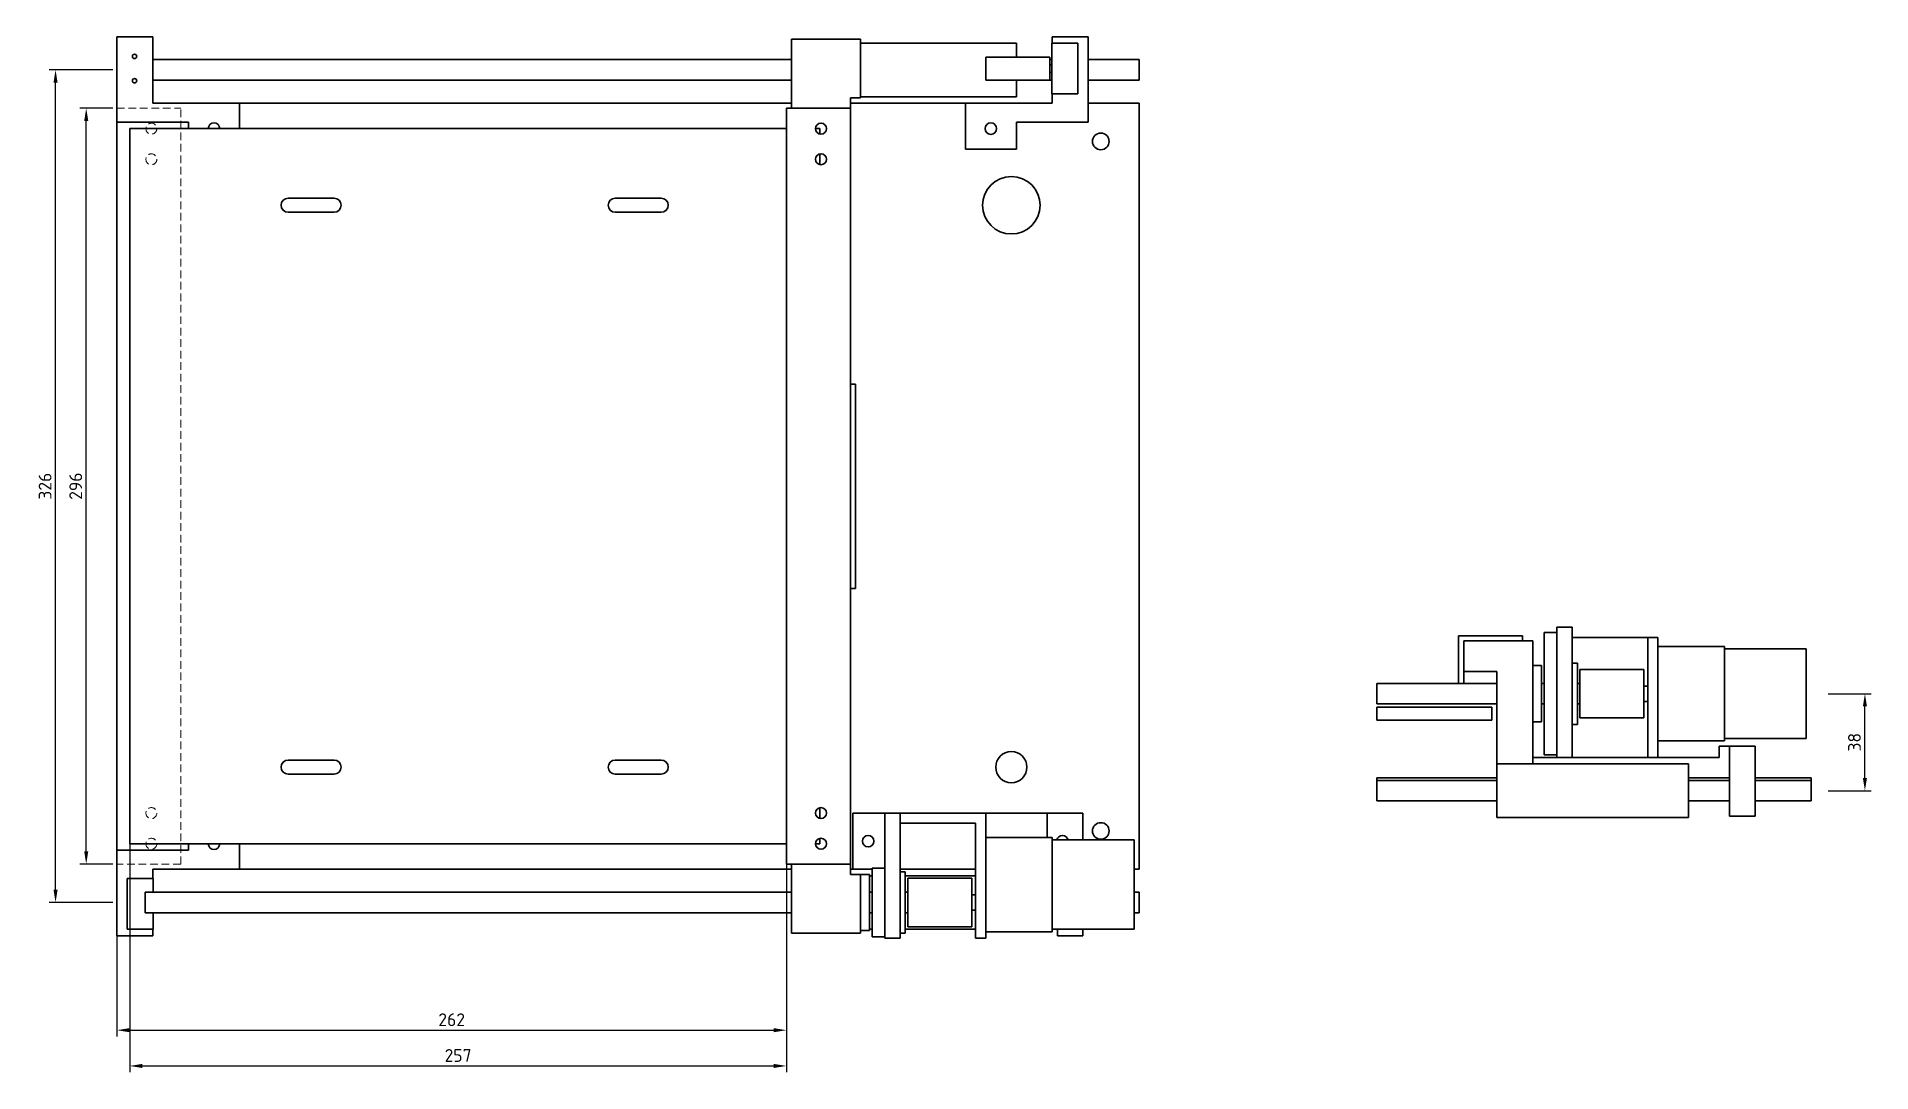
# Model space of a CAD drawing. Header units: millimetres. Extents: x 2065 to 9328, y -1428 to 511.
# Drawn here: x 8611 to 9328, y -218 to 188 of the extents above; entities that cross this region are included whole.
import ezdxf

# ---------------------------------------------------------------- set-up
doc = ezdxf.new("R2010")
doc.units = ezdxf.units.MM
doc.linetypes.add('HIDDEN_ISO', pattern=[4.5, 3, -1.5])
for name, color, linetype, lineweight in [('2D-HIDDEN', 8, 'HIDDEN_ISO', 18), ('2D-VISIBLE', 7, 'Continuous', 35), ('DIMENSIONS', 4, 'Continuous', 18)]:
    doc.layers.add(name, color=color, linetype=linetype, lineweight=lineweight)
doc.styles.add('ISO', font='isocpeur.ttf')
doc.styles.add('OpenSansCondensed-Light', font='OpenSansCondensed-Light.ttf')
doc.dimstyles.new('EZDXF', dxfattribs={"dimtxt": 0.25, "dimasz": 0.175, "dimexe": 0.375, "dimexo": 0.125, "dimgap": 0.1, "dimtad": 1, "dimlfac": 100, "dimzin": 12, "dimdsep": 46, "dimtxsty": 'OpenSansCondensed-Light', "dimblk": 'ARCHTICK', "dimcen": 2.5, "dimazin": 3, "dimtfac": 0.5, "dimtmove": 2, "dimatfit": 3})

msp = doc.modelspace()

# ---------------------------------------------------------------- blocks, each defined once
blk = doc.blocks.new('_CLOSEDFILLED')
at = {"color": 0, "linetype": 'BYBLOCK'}
blk.add_solid([(-1, 0.16), (0, 0), (-1, -0.16)], dxfattribs=at)
blk = doc.blocks.new('*D27')
at = {"color": 4}
for p, q in [((8642, 9.9), (8642, -204)), ((8904, 9.9), (8904, -204)), ((8647, -201.5), (8899, -201.5))]:
    blk.add_line(p, q, dxfattribs=at)
at = {"layer": 'Defpoints'}
for p in [(8642, 11.5), (8904, 11.5), (8642, -201.5)]:
    blk.add_point(p, dxfattribs=at)
at = {"layer": 'DIMENSIONS', "color": 4, "xscale": 5, "yscale": 5, "rotation": 180}
blk.add_blockref('_CLOSEDFILLED', (8642, -201.5), dxfattribs=at)
at = {"layer": 'DIMENSIONS', "color": 4, "xscale": 5, "yscale": 5}
blk.add_blockref('_CLOSEDFILLED', (8904, -201.5), dxfattribs=at)
at = {"layer": 'DIMENSIONS', "color": 7, "insert": (8773, -197.4), "char_height": 5, "attachment_point": 5, "style": 'ISO'}
blk.add_mtext('262', dxfattribs=at)
blk = doc.blocks.new('*D28')
at = {"color": 4}
for p, q in [((8647, 9.9), (8647, -218)), ((8904, 9.9), (8904, -218)), ((8652, -215.5), (8899, -215.5))]:
    blk.add_line(p, q, dxfattribs=at)
at = {"layer": 'Defpoints'}
for p in [(8647, 11.5), (8904, 11.5), (8647, -215.5)]:
    blk.add_point(p, dxfattribs=at)
at = {"layer": 'DIMENSIONS', "color": 4, "xscale": 5, "yscale": 5, "rotation": 180}
blk.add_blockref('_CLOSEDFILLED', (8647, -215.5), dxfattribs=at)
at = {"layer": 'DIMENSIONS', "color": 4, "xscale": 5, "yscale": 5}
blk.add_blockref('_CLOSEDFILLED', (8904, -215.5), dxfattribs=at)
at = {"layer": 'DIMENSIONS', "color": 7, "insert": (8775.5, -211.4), "char_height": 5, "attachment_point": 5, "style": 'ISO'}
blk.add_mtext('257', dxfattribs=at)
blk = doc.blocks.new('*D29')
at = {"color": 4}
for p, q in [((8640.4, 159.5), (8627.5, 159.5)), ((8630, -131.5), (8630, 154.5)), ((8640.4, -136.5), (8627.5, -136.5))]:
    blk.add_line(p, q, dxfattribs=at)
at = {"layer": 'Defpoints'}
for p in [(8642, 159.5), (8630, -136.5), (8642, -136.5)]:
    blk.add_point(p, dxfattribs=at)
at = {"layer": 'DIMENSIONS', "color": 4, "xscale": 5, "yscale": 5}
for p, rotation in [((8630, 159.5), 90), ((8630, -136.5), 270)]:
    blk.add_blockref('_CLOSEDFILLED', p, dxfattribs=dict(at, rotation=rotation))
at = {"layer": 'DIMENSIONS', "color": 7, "insert": (8625.9, 11.5), "char_height": 5, "attachment_point": 5, "rotation": 90, "style": 'ISO'}
blk.add_mtext('296', dxfattribs=at)
blk = doc.blocks.new('*D30')
at = {"color": 4}
for p, q in [((8640.4, 174.5), (8615.5, 174.5)), ((8618, -146.5), (8618, 169.5)), ((8640.4, -151.5), (8615.5, -151.5))]:
    blk.add_line(p, q, dxfattribs=at)
at = {"layer": 'Defpoints'}
for p in [(8642, 174.5), (8618, -151.5), (8642, -151.5)]:
    blk.add_point(p, dxfattribs=at)
at = {"layer": 'DIMENSIONS', "color": 4, "xscale": 5, "yscale": 5}
for p, rotation in [((8618, 174.5), 90), ((8618, -151.5), 270)]:
    blk.add_blockref('_CLOSEDFILLED', p, dxfattribs=dict(at, rotation=rotation))
at = {"layer": 'DIMENSIONS', "color": 7, "insert": (8613.9, 11.5), "char_height": 5, "attachment_point": 5, "rotation": 90, "style": 'ISO'}
blk.add_mtext('326', dxfattribs=at)
blk = doc.blocks.new('*D31')
at = {"color": 4}
for p, q in [((9311.6, -69.75), (9328.5, -69.75)), ((9326, -102.75), (9326, -74.75)), ((9311.6, -107.75), (9328.5, -107.75))]:
    blk.add_line(p, q, dxfattribs=at)
at = {"layer": 'Defpoints'}
for p in [(9310, -69.75), (9310, -107.75), (9326, -107.75)]:
    blk.add_point(p, dxfattribs=at)
at = {"layer": 'DIMENSIONS', "color": 4, "xscale": 5, "yscale": 5}
for p, rotation in [((9326, -69.75), 90), ((9326, -107.75), 270)]:
    blk.add_blockref('_CLOSEDFILLED', p, dxfattribs=dict(at, rotation=rotation))
at = {"layer": 'DIMENSIONS', "color": 7, "insert": (9321.9, -88.75), "char_height": 5, "attachment_point": 5, "rotation": 90, "style": 'ISO'}
blk.add_mtext('38', dxfattribs=at)

# ---------------------------------------------------------------- dimensions: what is measured, and where the dimension line sits
at = {"layer": 'DIMENSIONS'}
for base, p1, p2, picture, middle in [((8618, -151.5), (8642, -151.5), (8642, 174.5), '*D30', (8613.9, 11.5)), ((8630, -136.5), (8642, -136.5), (8642, 159.5), '*D29', (8625.9, 11.5)), ((9326, -107.75), (9310, -107.75), (9310, -69.75), '*D31', (9321.9, -88.75))]:
    dim = msp.add_linear_dim(base=base, p1=p1, p2=p2, angle=90, dimstyle='EZDXF', override={"dimscale": 2, "dimtxt": 2.5, "dimasz": 2.5, "dimexe": 1.25, "dimexo": 0.8, "dimgap": 0.8, "dimtad": 1, "dimtih": 0, "dimtoh": 0, "dimdec": 0, "dimlfac": 1, "dimzin": 8, "dimdsep": 46, "dimpost": '', "dimtxsty": 'ISO', "dimtsz": 0, "dimdle": 0, "dimclrd": 4, "dimclre": 4, "dimclrt": 7}, dxfattribs=at)
    dim.commit()
    dim.dimension.update_dxf_attribs({"geometry": picture, "text_midpoint": middle})
for base, p1, picture, middle in [((8642, -201.5), (8642, 11.5), '*D27', (8773, -197.4)), ((8647, -215.5), (8647, 11.5), '*D28', (8775.5, -211.4))]:
    dim = msp.add_linear_dim(base=base, p1=p1, p2=(8904, 11.5), dimstyle='EZDXF', override={"dimscale": 2, "dimtxt": 2.5, "dimasz": 2.5, "dimexe": 1.25, "dimexo": 0.8, "dimgap": 0.8, "dimtad": 1, "dimtih": 0, "dimtoh": 0, "dimdec": 0, "dimlfac": 1, "dimzin": 8, "dimdsep": 46, "dimpost": '', "dimtxsty": 'ISO', "dimtsz": 0, "dimdle": 0, "dimclrd": 4, "dimclre": 4, "dimclrt": 7}, dxfattribs=at)
    dim.commit()
    dim.dimension.update_dxf_attribs({"geometry": picture, "text_midpoint": middle})

# ---------------------------------------------------------------- linework, layer by layer
at = {"layer": '2D-HIDDEN'}
for p, q in [((8642, -136.5), (8642, 159.5)), ((8642, 159.5), (8667, 159.5)), ((8667, -136.5), (8667, 159.5)), ((8667, -136.5), (8642, -136.5))]:
    msp.add_line(p, q, dxfattribs=at)
for centre in [(8655.5, 151.5), (8655.5, 139.5), (8655.5, -116.5), (8655.5, -128.5)]:
    msp.add_circle(centre, 2.15, dxfattribs=at)
at = {"layer": '2D-VISIBLE'}
for p, q in [((8642, 154), (8642, 187.5)), ((8642, 187.5), (8656, 187.5)), ((8656, 161.5), (8656, 187.5)), ((9022, 187.5), (9008, 187.5)), ((9008, 184.9), (9008, 187.5)), ((9022, 154), (9022, 187.5)), ((8906, 186.5), (8933, 186.5)), ((8906, 159.5), (8906, 186.5)), ((8933, 163.5), (8933, 186.5)), ((8933, 185), (8994, 185)), ((8982, 179.5), (9007, 179.5)), ((8982, 170.5), (8982, 179.5)), ((8994, 179.5), (8994, 185)), ((9007, 170.5), (9007, 179.5)), ((9007.8, 165.1), (9007.8, 184.9)), ((9007.8, 184.9), (9018, 184.9)), ((9018, 165.1), (9018, 184.9)), ((8906, 178.5), (8656, 178.5)), ((9007.8, 178.5), (9007, 178.5)), ((9007, 176.5), (9007.8, 176.5)), ((9007, 173.5), (9007.8, 173.5)), ((9042, 178.5), (9022, 178.5)), ((8906, 170.5), (8656, 170.5)), ((8982, 170.5), (9007, 170.5)), ((8994, 164), (8994, 170.5)), ((9007.8, 170.5), (9007, 170.5)), ((9042, 170.5), (9022, 170.5)), ((8690, 161.5), (8656, 161.5)), ((8690, 161.5), (8906, 161.5)), ((8690, 151.5), (8690, 161.5)), ((8904, -136.5), (8904, 159.5)), ((8904, 159.5), (8929, 159.5)), ((8929, 163.5), (8933, 163.5)), ((8929, 159.5), (8929, 163.5)), ((8929, 161.5), (8974, 161.5)), ((8929, -136.5), (8929, 159.5)), ((8933, 164), (8994, 164)), ((8974, 161.5), (9008, 161.5)), ((8974, 143.5), (8974, 161.5)), ((9007.8, 165.1), (9018, 165.1)), ((9008, 161.5), (9008, 165.1)), ((9022, 161.5), (9042, 161.5)), ((9042, -138.5), (9042, 161.5)), ((8642, -131), (8642, 154)), ((8642, 154), (8670, 154)), ((8647, -128.5), (8647, 151.5)), ((8647, 151.5), (8904, 151.5)), ((8670, 151.5), (8670, 154)), ((8915.35, 151.5), (8917, 151.5)), ((8917, 149.41), (8917, 151.5)), ((9022, 154), (8994, 154)), ((8994, 143.5), (8994, 154)), ((8917, 137.41), (8917, 141.59)), ((8994, 143.5), (8974, 143.5)), ((8727, 124.25), (8709, 124.25)), ((8855, 124.25), (8837, 124.25)), ((8709, 118.75), (8727, 118.75)), ((8837, 118.75), (8855, 118.75)), ((8931, 51.5), (8929, 51.5)), ((8931, -28.5), (8931, 51.5)), ((8931, -28.5), (8929, -28.5)), ((9167, -65.75), (9167, -47.05)), ((9192, -47.05), (9167, -47.05)), ((9169, -61.05), (9169, -49.05)), ((9169, -49.05), (9196, -49.05)), ((9192, -49.05), (9192, -47.05)), ((9196, -97.25), (9196, -49.05)), ((9200.5, -93.75), (9200.5, -45.75)), ((9200.5, -45.75), (9205.5, -45.75)), ((9205.5, -94.75), (9205.5, -43.75)), ((9205.5, -43.75), (9211.5, -43.75)), ((9211.5, -94.75), (9211.5, -43.75)), ((9211.5, -47.75), (9241, -47.75)), ((9241, -47.75), (9245, -47.75)), ((9241, -94.75), (9241, -47.75)), ((9245, -94.75), (9245, -47.75)), ((9271, -51.25), (9245, -51.25)), ((9303, -52.25), (9271, -52.25)), ((9169, -65.75), (9169, -61.05)), ((9169, -61.05), (9182, -61.05)), ((9182, -97.25), (9182, -61.05)), ((9199.5, -58.75), (9196, -58.75)), ((9213.5, -57.75), (9211.5, -57.75)), ((9239.5, -60.25), (9214.5, -60.25)), ((9182, -65.75), (9135, -65.75)), ((9200.5, -65.75), (9199.5, -65.75)), ((9214.5, -65.75), (9213.5, -65.75)), ((9241, -66.75), (9239.5, -66.75)), ((9135, -73.75), (9182, -73.75)), ((9135, -75.05), (9180, -75.05)), ((9135, -75.05), (9135, -80.05)), ((9180, -80.05), (9180, -75.05)), ((9199.5, -73.75), (9200.5, -73.75)), ((9213.5, -73.75), (9214.5, -73.75)), ((9239.5, -72.75), (9241, -72.75)), ((9135, -80.05), (9180, -80.05)), ((9196, -80.75), (9199.5, -80.75)), ((9211.5, -81.75), (9213.5, -81.75)), ((9214.5, -79.25), (9239.5, -79.25)), ((9245, -88.25), (9271, -88.25)), ((9269, -90.25), (9273, -90.25)), ((9269, -94.75), (9269, -90.25)), ((9271, -87.25), (9303, -87.25)), ((9273, -90.25), (9283, -90.25)), ((9273, -117.75), (9273, -90.25)), ((9283, -117.75), (9283, -90.25)), ((8727, -95.75), (8709, -95.75)), ((8855, -95.75), (8837, -95.75)), ((9182, -118.25), (9182, -97.25)), ((9182, -97.25), (9196, -97.25)), ((9196, -94.75), (9205.5, -94.75)), ((9196, -97.25), (9257, -97.25)), ((9200.5, -93.75), (9205.5, -93.75)), ((9205.5, -94.75), (9211.5, -94.75)), ((9211.5, -94.75), (9241, -94.75)), ((9241, -94.75), (9245, -94.75)), ((9245, -94.75), (9269, -94.75)), ((9257, -118.25), (9257, -97.25)), ((8709, -101.25), (8727, -101.25)), ((8837, -101.25), (8855, -101.25)), ((9135, -102.75), (9182, -102.75)), ((9135, -102.75), (9135, -103.75)), ((9182, -103.75), (9135, -103.75)), ((9273, -102.75), (9257, -102.75)), ((9273, -103.75), (9257, -103.75)), ((9283, -102.75), (9305, -102.75)), ((9305, -103.75), (9283, -103.75)), ((9305, -103.75), (9305, -102.75)), ((8917, -118.59), (8917, -114.41)), ((9135, -111.75), (9182, -111.75)), ((9257, -111.75), (9273, -111.75)), ((9283, -111.75), (9305, -111.75)), ((8930, -116.5), (8930, -138.5)), ((8930, -116.5), (8942.5, -116.5)), ((8942.5, -116.5), (8948.5, -116.5)), ((8942.5, -116.5), (8942.5, -165.5)), ((8982, -116.5), (8948.5, -116.5)), ((8948.5, -116.5), (8948.5, -165.5)), ((8948.5, -120.5), (8978, -120.5)), ((8978, -120.5), (8978, -165.5)), ((8982, -116.5), (9006, -116.5)), ((8982, -116.5), (8982, -165.5)), ((9006, -116.5), (9020, -116.5)), ((9006, -116.5), (9006, -126)), ((9020, -116.5), (9020, -127)), ((9182, -118.25), (9257, -118.25)), ((9273, -117.75), (9283, -117.75)), ((8647, -128.5), (8904, -128.5)), ((8670, -128.5), (8670, -131)), ((8690, -128.5), (8690, -138.5)), ((8915.35, -128.5), (8917, -128.5)), ((8917, -128.5), (8917, -126.41)), ((9008, -126), (8982, -126)), ((9040, -127), (9008, -127)), ((8642, -131), (8642, -164.5)), ((8642, -131), (8670, -131)), ((8646, -142.1), (8646, -161.9)), ((8646, -142.1), (8656.2, -142.1)), ((8656, -138.5), (8656, -142.1)), ((8690, -138.5), (8656, -138.5)), ((8656.2, -142.1), (8656.2, -147.5)), ((8690, -138.5), (8906, -138.5)), ((8929, -136.5), (8904, -136.5)), ((8906, -136.5), (8906, -163.5)), ((8929, -136.5), (8929, -140.5)), ((8929, -138.5), (8930, -138.5)), ((8929, -140.5), (8933, -140.5)), ((8930, -138.5), (8937.5, -138.5)), ((8933, -140.5), (8933, -163.5)), ((8936.5, -140.5), (8933, -140.5)), ((8936.5, -141), (8937.5, -141)), ((8937.5, -138), (8937.5, -165)), ((8937.5, -138), (8942.5, -138)), ((8948.5, -138.5), (8978, -138.5)), ((8950.5, -139.5), (8948.5, -139.5)), ((8950.5, -141), (8978, -141)), ((8976.5, -142), (8951.5, -142)), ((9040, -138.5), (9042, -138.5)), ((8906, -147.5), (8653, -147.5)), ((8937.5, -147.5), (8936.5, -147.5)), ((8951.5, -147.5), (8950.5, -147.5)), ((8978, -148.5), (8976.5, -148.5)), ((9042, -147.5), (9040, -147.5)), ((8906, -155.5), (8653, -155.5)), ((8656.2, -155.5), (8656.2, -161.9)), ((8937.5, -155.5), (8936.5, -155.5)), ((8951.5, -155.5), (8950.5, -155.5)), ((8978, -154.5), (8976.5, -154.5)), ((9042, -155.5), (9040, -155.5)), ((8642, -164.5), (8656, -164.5)), ((8646, -161.9), (8656.2, -161.9)), ((8656, -161.9), (8656, -164.5)), ((8906, -163.5), (8933, -163.5)), ((8936.5, -162.5), (8933, -162.5)), ((8936.5, -162), (8937.5, -162)), ((8937.5, -165), (8942.5, -165)), ((8950.5, -163.5), (8948.5, -163.5)), ((8950.5, -162), (8978, -162)), ((8976.5, -161), (8951.5, -161)), ((9008, -163), (8982, -163)), ((9040, -162), (9008, -162)), ((9010, -162), (9010, -164.5)), ((9010, -164.5), (9020, -164.5)), ((9020, -162), (9020, -164.5)), ((8942.5, -165.5), (8948.5, -165.5)), ((8978, -165.5), (8982, -165.5))]:
    msp.add_line(p, q, dxfattribs=at)
for points in [[(9042, 178.5), (9042, 178.25), (9042, 178), (9042, 177.75), (9042, 177.5), (9042, 177.25), (9042, 177), (9042, 176.75), (9042, 176.5), (9042, 176.25), (9042, 176), (9042, 175.75), (9042, 175.5), (9042, 175.25), (9042, 175), (9042, 174.75), (9042, 174.5), (9042, 174.25), (9042, 174), (9042, 173.75), (9042, 173.5), (9042, 173.25), (9042, 173), (9042, 172.75), (9042, 172.5), (9042, 172.25), (9042, 172), (9042, 171.75), (9042, 171.5), (9042, 171.25), (9042, 171), (9042, 170.75), (9042, 170.5)], [(9271, -88.25), (9271, -87.09), (9271, -85.94), (9271, -84.78), (9271, -83.62), (9271, -82.47), (9271, -81.31), (9271, -80.16), (9271, -79), (9271, -77.84), (9271, -76.69), (9271, -75.53), (9271, -74.38), (9271, -73.22), (9271, -72.06), (9271, -70.91), (9271, -69.75), (9271, -68.59), (9271, -67.44), (9271, -66.28), (9271, -65.12), (9271, -63.97), (9271, -62.81), (9271, -61.66), (9271, -60.5), (9271, -59.34), (9271, -58.19), (9271, -57.03), (9271, -55.88), (9271, -54.72), (9271, -53.56), (9271, -52.41), (9271, -51.25)], [(9303, -87.25), (9303, -86.16), (9303, -85.06), (9303, -83.97), (9303, -82.88), (9303, -81.78), (9303, -80.69), (9303, -79.59), (9303, -78.5), (9303, -77.41), (9303, -76.31), (9303, -75.22), (9303, -74.12), (9303, -73.03), (9303, -71.94), (9303, -70.84), (9303, -69.75), (9303, -68.66), (9303, -67.56), (9303, -66.47), (9303, -65.38), (9303, -64.28), (9303, -63.19), (9303, -62.09), (9303, -61), (9303, -59.91), (9303, -58.81), (9303, -57.72), (9303, -56.62), (9303, -55.53), (9303, -54.44), (9303, -53.34), (9303, -52.25)], [(9178.35, -61.05), (9178.46, -61.05), (9178.58, -61.05), (9178.69, -61.05), (9178.81, -61.05), (9178.92, -61.05), (9179.03, -61.05), (9179.15, -61.05), (9179.26, -61.05), (9179.38, -61.05), (9179.49, -61.05), (9179.6, -61.05), (9179.72, -61.05), (9179.83, -61.05), (9179.95, -61.05), (9180.06, -61.05), (9180.17, -61.05), (9180.29, -61.05), (9180.4, -61.05), (9180.52, -61.05), (9180.63, -61.05), (9180.75, -61.05), (9180.86, -61.05), (9180.97, -61.05), (9181.09, -61.05), (9181.2, -61.05), (9181.32, -61.05), (9181.43, -61.05), (9181.54, -61.05), (9181.66, -61.05), (9181.77, -61.05), (9181.89, -61.05), (9182, -61.05)], [(9199.5, -58.75), (9199.5, -59.44), (9199.5, -60.12), (9199.5, -60.81), (9199.5, -61.5), (9199.5, -62.19), (9199.5, -62.88), (9199.5, -63.56), (9199.5, -64.25), (9199.5, -64.94), (9199.5, -65.62), (9199.5, -66.31), (9199.5, -67), (9199.5, -67.69), (9199.5, -68.38), (9199.5, -69.06), (9199.5, -69.75), (9199.5, -70.44), (9199.5, -71.12), (9199.5, -71.81), (9199.5, -72.5), (9199.5, -73.19), (9199.5, -73.88), (9199.5, -74.56), (9199.5, -75.25), (9199.5, -75.94), (9199.5, -76.62), (9199.5, -77.31), (9199.5, -78), (9199.5, -78.69), (9199.5, -79.38), (9199.5, -80.06), (9199.5, -80.75)], [(9213.5, -81.75), (9213.5, -81), (9213.5, -80.25), (9213.5, -79.5), (9213.5, -78.75), (9213.5, -78), (9213.5, -77.25), (9213.5, -76.5), (9213.5, -75.75), (9213.5, -75), (9213.5, -74.25), (9213.5, -73.5), (9213.5, -72.75), (9213.5, -72), (9213.5, -71.25), (9213.5, -70.5), (9213.5, -69.75), (9213.5, -69), (9213.5, -68.25), (9213.5, -67.5), (9213.5, -66.75), (9213.5, -66), (9213.5, -65.25), (9213.5, -64.5), (9213.5, -63.75), (9213.5, -63), (9213.5, -62.25), (9213.5, -61.5), (9213.5, -60.75), (9213.5, -60), (9213.5, -59.25), (9213.5, -58.5), (9213.5, -57.75)], [(9214.5, -79.25), (9214.5, -78.66), (9214.5, -78.06), (9214.5, -77.47), (9214.5, -76.88), (9214.5, -76.28), (9214.5, -75.69), (9214.5, -75.09), (9214.5, -74.5), (9214.5, -73.91), (9214.5, -73.31), (9214.5, -72.72), (9214.5, -72.12), (9214.5, -71.53), (9214.5, -70.94), (9214.5, -70.34), (9214.5, -69.75), (9214.5, -69.16), (9214.5, -68.56), (9214.5, -67.97), (9214.5, -67.38), (9214.5, -66.78), (9214.5, -66.19), (9214.5, -65.59), (9214.5, -65), (9214.5, -64.41), (9214.5, -63.81), (9214.5, -63.22), (9214.5, -62.62), (9214.5, -62.03), (9214.5, -61.44), (9214.5, -60.84), (9214.5, -60.25)], [(9239.5, -79.25), (9239.5, -78.66), (9239.5, -78.06), (9239.5, -77.47), (9239.5, -76.88), (9239.5, -76.28), (9239.5, -75.69), (9239.5, -75.09), (9239.5, -74.5), (9239.5, -73.91), (9239.5, -73.31), (9239.5, -72.72), (9239.5, -72.12), (9239.5, -71.53), (9239.5, -70.94), (9239.5, -70.34), (9239.5, -69.75), (9239.5, -69.16), (9239.5, -68.56), (9239.5, -67.97), (9239.5, -67.38), (9239.5, -66.78), (9239.5, -66.19), (9239.5, -65.59), (9239.5, -65), (9239.5, -64.41), (9239.5, -63.81), (9239.5, -63.22), (9239.5, -62.62), (9239.5, -62.03), (9239.5, -61.44), (9239.5, -60.84), (9239.5, -60.25)], [(9135, -73.75), (9135, -73.5), (9135, -73.25), (9135, -73), (9135, -72.75), (9135, -72.5), (9135, -72.25), (9135, -72), (9135, -71.75), (9135, -71.5), (9135, -71.25), (9135, -71), (9135, -70.75), (9135, -70.5), (9135, -70.25), (9135, -70), (9135, -69.75), (9135, -69.5), (9135, -69.25), (9135, -69), (9135, -68.75), (9135, -68.5), (9135, -68.25), (9135, -68), (9135, -67.75), (9135, -67.5), (9135, -67.25), (9135, -67), (9135, -66.75), (9135, -66.5), (9135, -66.25), (9135, -66), (9135, -65.75)], [(9135, -111.75), (9135, -111.5), (9135, -111.25), (9135, -111), (9135, -110.75), (9135, -110.5), (9135, -110.25), (9135, -110), (9135, -109.75), (9135, -109.5), (9135, -109.25), (9135, -109), (9135, -108.75), (9135, -108.5), (9135, -108.25), (9135, -108), (9135, -107.75), (9135, -107.5), (9135, -107.25), (9135, -107), (9135, -106.75), (9135, -106.5), (9135, -106.25), (9135, -106), (9135, -105.75), (9135, -105.5), (9135, -105.25), (9135, -105), (9135, -104.75), (9135, -104.5), (9135, -104.25), (9135, -104), (9135, -103.75)], [(9305, -103.75), (9305, -104), (9305, -104.25), (9305, -104.5), (9305, -104.75), (9305, -105), (9305, -105.25), (9305, -105.5), (9305, -105.75), (9305, -106), (9305, -106.25), (9305, -106.5), (9305, -106.75), (9305, -107), (9305, -107.25), (9305, -107.5), (9305, -107.75), (9305, -108), (9305, -108.25), (9305, -108.5), (9305, -108.75), (9305, -109), (9305, -109.25), (9305, -109.5), (9305, -109.75), (9305, -110), (9305, -110.25), (9305, -110.5), (9305, -110.75), (9305, -111), (9305, -111.25), (9305, -111.5), (9305, -111.75)], [(9008, -163), (9008, -161.84), (9008, -160.69), (9008, -159.53), (9008, -158.38), (9008, -157.22), (9008, -156.06), (9008, -154.91), (9008, -153.75), (9008, -152.59), (9008, -151.44), (9008, -150.28), (9008, -149.12), (9008, -147.97), (9008, -146.81), (9008, -145.66), (9008, -144.5), (9008, -143.34), (9008, -142.19), (9008, -141.03), (9008, -139.88), (9008, -138.72), (9008, -137.56), (9008, -136.41), (9008, -135.25), (9008, -134.09), (9008, -132.94), (9008, -131.78), (9008, -130.62), (9008, -129.47), (9008, -128.31), (9008, -127.16), (9008, -126)], [(9040, -162), (9040, -160.91), (9040, -159.81), (9040, -158.72), (9040, -157.62), (9040, -156.53), (9040, -155.44), (9040, -154.34), (9040, -153.25), (9040, -152.16), (9040, -151.06), (9040, -149.97), (9040, -148.88), (9040, -147.78), (9040, -146.69), (9040, -145.59), (9040, -144.5), (9040, -143.41), (9040, -142.31), (9040, -141.22), (9040, -140.12), (9040, -139.03), (9040, -137.94), (9040, -136.84), (9040, -135.75), (9040, -134.66), (9040, -133.56), (9040, -132.47), (9040, -131.38), (9040, -130.28), (9040, -129.19), (9040, -128.09), (9040, -127)], [(8936.5, -140.5), (8936.5, -141.19), (8936.5, -141.88), (8936.5, -142.56), (8936.5, -143.25), (8936.5, -143.94), (8936.5, -144.62), (8936.5, -145.31), (8936.5, -146), (8936.5, -146.69), (8936.5, -147.38), (8936.5, -148.06), (8936.5, -148.75), (8936.5, -149.44), (8936.5, -150.12), (8936.5, -150.81), (8936.5, -151.5), (8936.5, -152.19), (8936.5, -152.88), (8936.5, -153.56), (8936.5, -154.25), (8936.5, -154.94), (8936.5, -155.62), (8936.5, -156.31), (8936.5, -157), (8936.5, -157.69), (8936.5, -158.38), (8936.5, -159.06), (8936.5, -159.75), (8936.5, -160.44), (8936.5, -161.12), (8936.5, -161.81), (8936.5, -162.5)], [(8950.5, -163.5), (8950.5, -162.75), (8950.5, -162), (8950.5, -161.25), (8950.5, -160.5), (8950.5, -159.75), (8950.5, -159), (8950.5, -158.25), (8950.5, -157.5), (8950.5, -156.75), (8950.5, -156), (8950.5, -155.25), (8950.5, -154.5), (8950.5, -153.75), (8950.5, -153), (8950.5, -152.25), (8950.5, -151.5), (8950.5, -150.75), (8950.5, -150), (8950.5, -149.25), (8950.5, -148.5), (8950.5, -147.75), (8950.5, -147), (8950.5, -146.25), (8950.5, -145.5), (8950.5, -144.75), (8950.5, -144), (8950.5, -143.25), (8950.5, -142.5), (8950.5, -141.75), (8950.5, -141), (8950.5, -140.25), (8950.5, -139.5)], [(8951.5, -161), (8951.5, -160.41), (8951.5, -159.81), (8951.5, -159.22), (8951.5, -158.62), (8951.5, -158.03), (8951.5, -157.44), (8951.5, -156.84), (8951.5, -156.25), (8951.5, -155.66), (8951.5, -155.06), (8951.5, -154.47), (8951.5, -153.88), (8951.5, -153.28), (8951.5, -152.69), (8951.5, -152.09), (8951.5, -151.5), (8951.5, -150.91), (8951.5, -150.31), (8951.5, -149.72), (8951.5, -149.12), (8951.5, -148.53), (8951.5, -147.94), (8951.5, -147.34), (8951.5, -146.75), (8951.5, -146.16), (8951.5, -145.56), (8951.5, -144.97), (8951.5, -144.38), (8951.5, -143.78), (8951.5, -143.19), (8951.5, -142.59), (8951.5, -142)], [(8976.5, -161), (8976.5, -160.41), (8976.5, -159.81), (8976.5, -159.22), (8976.5, -158.62), (8976.5, -158.03), (8976.5, -157.44), (8976.5, -156.84), (8976.5, -156.25), (8976.5, -155.66), (8976.5, -155.06), (8976.5, -154.47), (8976.5, -153.88), (8976.5, -153.28), (8976.5, -152.69), (8976.5, -152.09), (8976.5, -151.5), (8976.5, -150.91), (8976.5, -150.31), (8976.5, -149.72), (8976.5, -149.12), (8976.5, -148.53), (8976.5, -147.94), (8976.5, -147.34), (8976.5, -146.75), (8976.5, -146.16), (8976.5, -145.56), (8976.5, -144.97), (8976.5, -144.38), (8976.5, -143.78), (8976.5, -143.19), (8976.5, -142.59), (8976.5, -142)], [(8653, -147.5), (8653, -147.75), (8653, -148), (8653, -148.25), (8653, -148.5), (8653, -148.75), (8653, -149), (8653, -149.25), (8653, -149.5), (8653, -149.75), (8653, -150), (8653, -150.25), (8653, -150.5), (8653, -150.75), (8653, -151), (8653, -151.25), (8653, -151.5), (8653, -151.75), (8653, -152), (8653, -152.25), (8653, -152.5), (8653, -152.75), (8653, -153), (8653, -153.25), (8653, -153.5), (8653, -153.75), (8653, -154), (8653, -154.25), (8653, -154.5), (8653, -154.75), (8653, -155), (8653, -155.25), (8653, -155.5)], [(9042, -147.5), (9042, -147.75), (9042, -148), (9042, -148.25), (9042, -148.5), (9042, -148.75), (9042, -149), (9042, -149.25), (9042, -149.5), (9042, -149.75), (9042, -150), (9042, -150.25), (9042, -150.5), (9042, -150.75), (9042, -151), (9042, -151.25), (9042, -151.5), (9042, -151.75), (9042, -152), (9042, -152.25), (9042, -152.5), (9042, -152.75), (9042, -153), (9042, -153.25), (9042, -153.5), (9042, -153.75), (9042, -154), (9042, -154.25), (9042, -154.5), (9042, -154.75), (9042, -155), (9042, -155.25), (9042, -155.5)]]:
    msp.add_lwpolyline(points, dxfattribs=at)
for centre, radius in [((8648.9, 179.75), 0.85), ((8648.9, 170.25), 0.85), ((8917.5, 151.5), 2.15), ((8984, 151.5), 2.25), ((9027, 146.5), 3.25), ((8917.5, 139.5), 2.15), ((8992, 121.5), 11.25), ((8992, -98.5), 6.1), ((8917.5, -116.5), 2.15), ((9027, -123.5), 3.25), ((8917.5, -128.5), 2.15), ((8936, -127.5), 2.25)]:
    msp.add_circle(centre, radius, dxfattribs=at)
for centre, radius, start, end in [((8680, 151.5), 2.25, 0, 180), ((8709, 121.5), 2.75, 90, 270), ((8727, 121.5), 2.75, 270, 90), ((8837, 121.5), 2.75, 90, 270), ((8855, 121.5), 2.75, 270, 90), ((8709, -98.5), 2.75, 90, 270), ((8727, -98.5), 2.75, 270, 90), ((8837, -98.5), 2.75, 90, 270), ((8855, -98.5), 2.75, 270, 90), ((8680, -128.5), 2.25, 180, 0), ((9012, -127.5), 2.25, 12.83959, 167.16041)]:
    msp.add_arc(centre, radius, start, end, dxfattribs=at)

msp.set_redraw_order([(e.dxf.handle, doc.entitydb.next_handle()) for e in msp.query("TEXT MTEXT ATTDEF DIMENSION ARC_DIMENSION")])  # texts and dimensions are drawn at this point

doc.saveas('drawing.dxf')
